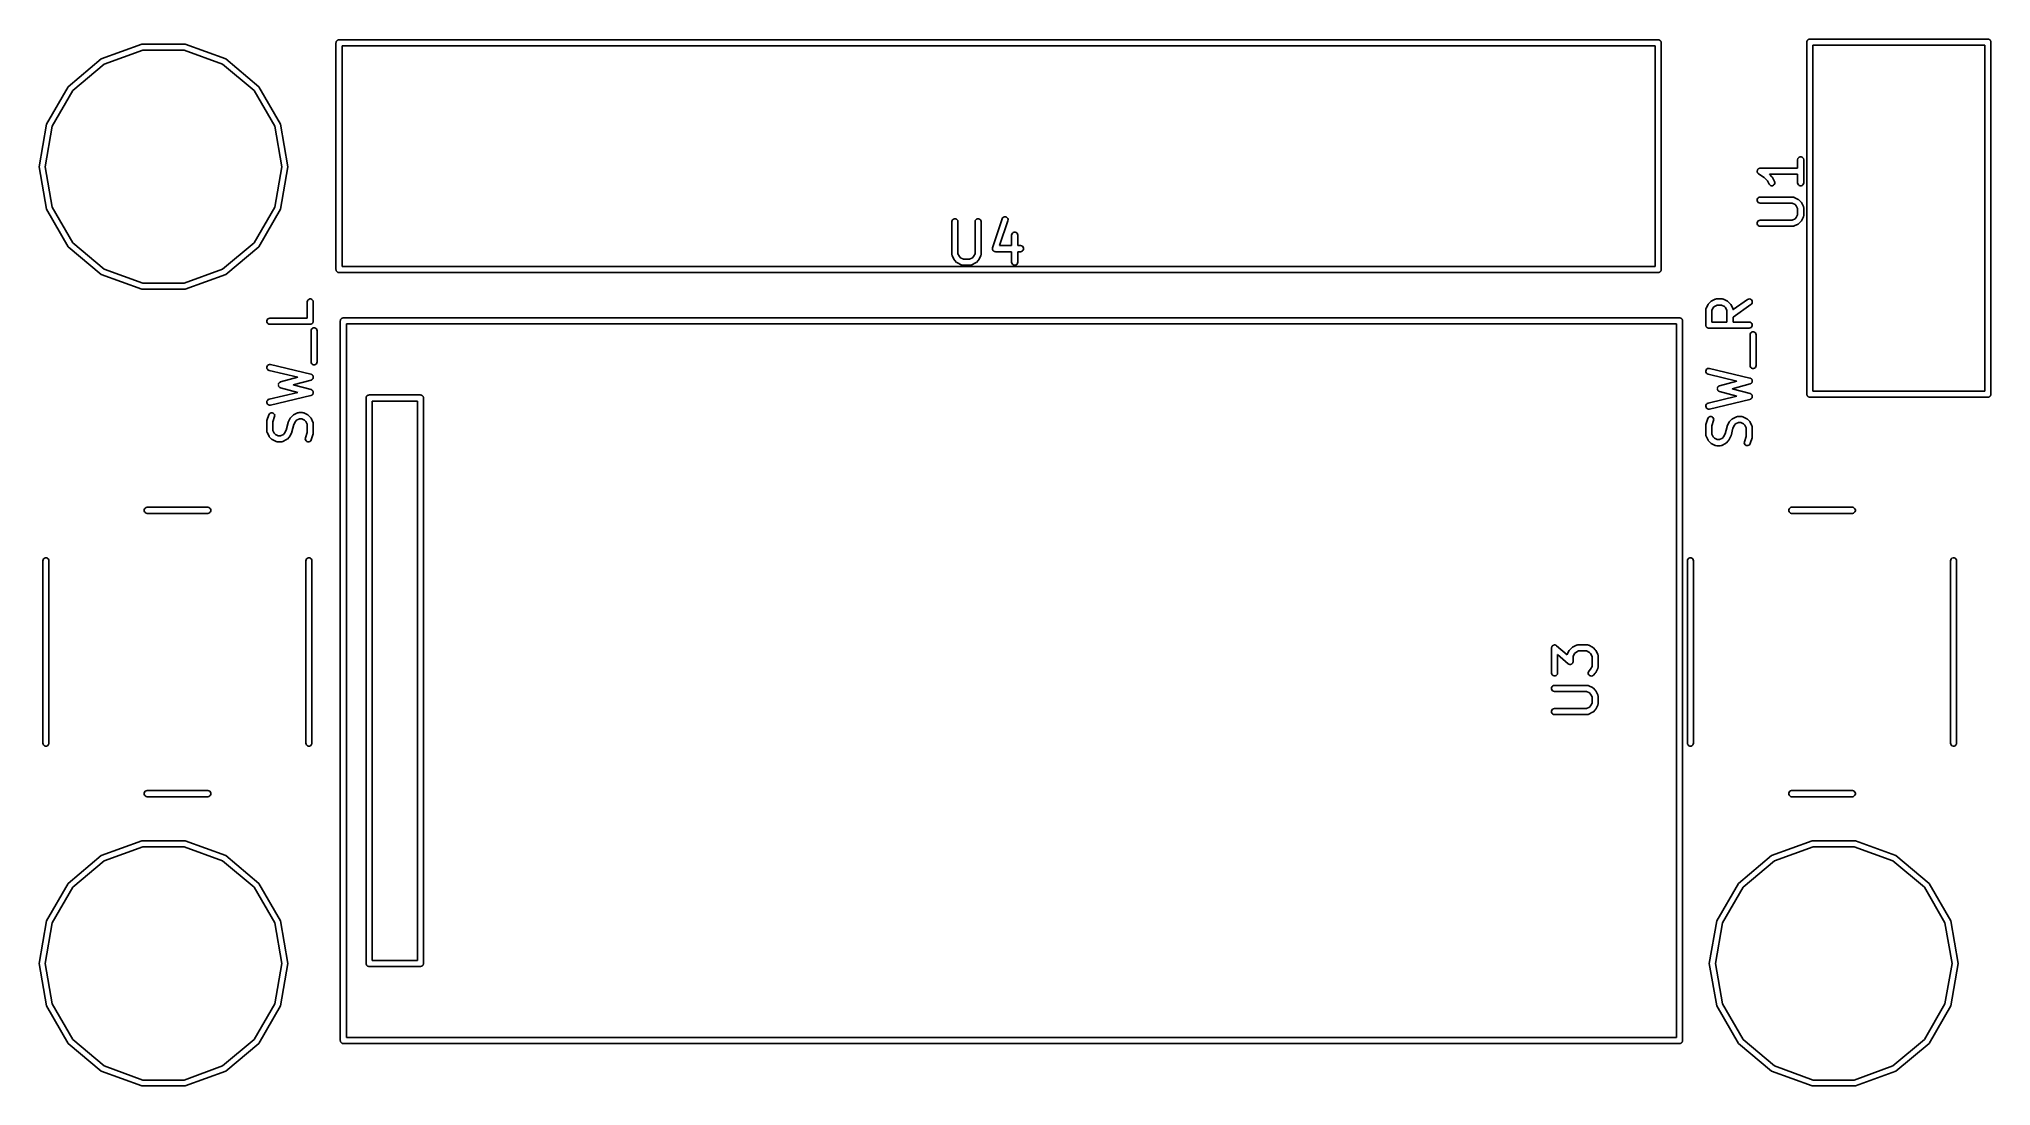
# Model space of a CAD drawing. Extents: x 124.6 to 172.8, y -116.1 to -90.2.
import ezdxf

# ---------------------------------------------------------------- set-up
doc = ezdxf.new("R2010")
doc.units = 0
doc.header["$MEASUREMENT"] = 0
doc.layers.add('BLACK', color=7, linetype='CONTINUOUS')

msp = doc.modelspace()

# ---------------------------------------------------------------- linework, layer by layer
at = {"layer": 'Black'}
for p, q in [((168.282, -90.2), (168.289, -90.1978)), ((168.289, -90.1978), (168.294, -90.1945)), ((168.294, -90.1945), (168.301, -90.1934)), ((168.301, -90.1934), (168.307, -90.1911)), ((168.307, -90.1911), (168.314, -90.1911)), ((168.314, -90.1911), (168.32, -90.19)), ((168.32, -90.19), (172.72, -90.19)), ((172.72, -90.19), (172.726, -90.1911)), ((172.726, -90.1911), (172.733, -90.1911)), ((172.733, -90.1911), (172.739, -90.1934)), ((172.739, -90.1934), (172.746, -90.1945)), ((172.746, -90.1945), (172.751, -90.1978)), ((172.751, -90.1978), (172.757, -90.2)), ((126.097, -90.682), (127.101, -90.3167)), ((127.127, -90.4644), (126.172, -90.8119)), ((127.101, -90.3167), (128.169, -90.3167)), ((128.143, -90.4644), (127.127, -90.4644)), ((129.097, -90.8119), (128.143, -90.4644)), ((128.169, -90.3167), (129.172, -90.682)), ((131.898, -90.285), (131.899, -90.2785)), ((131.898, -95.885), (131.898, -90.285)), ((131.899, -90.272), (131.901, -90.2658)), ((131.899, -90.2785), (131.899, -90.272)), ((131.901, -90.2658), (131.903, -90.2593)), ((131.903, -90.2593), (131.906, -90.2537)), ((131.906, -90.2537), (131.908, -90.2475)), ((131.908, -90.2475), (131.912, -90.2425)), ((131.912, -90.2425), (131.916, -90.2368)), ((131.916, -90.2368), (131.921, -90.2326)), ((131.921, -90.2326), (131.925, -90.2275)), ((131.925, -90.2275), (131.93, -90.2243)), ((131.93, -90.2243), (131.935, -90.22)), ((131.935, -90.22), (131.942, -90.2178)), ((131.942, -90.2178), (131.947, -90.2145)), ((131.947, -90.2145), (131.954, -90.2134)), ((131.954, -90.2134), (131.96, -90.2111)), ((131.96, -90.2111), (131.967, -90.2111)), ((131.967, -90.2111), (131.973, -90.21)), ((131.973, -90.21), (164.573, -90.21)), ((132.048, -90.36), (132.048, -95.81)), ((164.498, -90.36), (132.048, -90.36)), ((164.498, -95.81), (164.498, -90.36)), ((164.573, -90.21), (164.579, -90.2111)), ((164.579, -90.2111), (164.586, -90.2111)), ((164.586, -90.2111), (164.592, -90.2134)), ((164.592, -90.2134), (164.599, -90.2145)), ((164.599, -90.2145), (164.604, -90.2178)), ((164.604, -90.2178), (164.611, -90.22)), ((164.611, -90.22), (164.616, -90.2243)), ((164.616, -90.2243), (164.621, -90.2275)), ((164.621, -90.2275), (164.625, -90.2326)), ((164.625, -90.2326), (164.63, -90.2368)), ((164.63, -90.2368), (164.634, -90.2425)), ((164.634, -90.2425), (164.638, -90.2475)), ((164.638, -90.2475), (164.64, -90.2537)), ((164.64, -90.2537), (164.643, -90.2593)), ((164.643, -90.2593), (164.645, -90.2658)), ((164.645, -90.2658), (164.647, -90.272)), ((164.647, -90.272), (164.647, -90.2785)), ((164.647, -90.2785), (164.648, -90.285)), ((164.648, -90.285), (164.648, -95.885)), ((168.245, -90.265), (168.246, -90.2585)), ((168.245, -98.965), (168.245, -90.265)), ((168.246, -90.252), (168.248, -90.2458)), ((168.246, -90.2585), (168.246, -90.252)), ((168.248, -90.2458), (168.25, -90.2393)), ((168.25, -90.2393), (168.253, -90.2337)), ((168.253, -90.2337), (168.255, -90.2275)), ((168.255, -90.2275), (168.259, -90.2225)), ((168.259, -90.2225), (168.263, -90.2168)), ((168.263, -90.2168), (168.268, -90.2126)), ((168.268, -90.2126), (168.272, -90.2075)), ((168.272, -90.2075), (168.277, -90.2043)), ((168.277, -90.2043), (168.282, -90.2)), ((168.395, -90.34), (168.395, -98.89)), ((172.645, -90.34), (168.395, -90.34)), ((172.645, -98.89), (172.645, -90.34)), ((172.757, -90.2), (172.763, -90.2043)), ((172.763, -90.2043), (172.768, -90.2075)), ((172.768, -90.2075), (172.772, -90.2126)), ((172.772, -90.2126), (172.777, -90.2168)), ((172.777, -90.2168), (172.781, -90.2225)), ((172.781, -90.2225), (172.785, -90.2275)), ((172.785, -90.2275), (172.787, -90.2337)), ((172.787, -90.2337), (172.79, -90.2393)), ((172.79, -90.2393), (172.792, -90.2458)), ((172.792, -90.2458), (172.794, -90.252)), ((172.794, -90.252), (172.794, -90.2585)), ((172.794, -90.2585), (172.795, -90.265)), ((172.795, -90.265), (172.795, -98.965)), ((125.279, -91.3684), (126.097, -90.682)), ((126.172, -90.8119), (125.394, -91.4648)), ((129.876, -91.4648), (129.097, -90.8119)), ((129.172, -90.682), (129.991, -91.3684)), ((124.745, -92.2933), (125.279, -91.3684)), ((125.394, -91.4648), (124.886, -92.3446)), ((130.384, -92.3446), (129.876, -91.4648)), ((129.991, -91.3684), (130.525, -92.2933)), ((124.56, -93.345), (124.745, -92.2933)), ((124.886, -92.3446), (124.71, -93.345)), ((130.56, -93.345), (130.384, -92.3446)), ((130.525, -92.2933), (130.71, -93.345)), ((124.745, -94.3967), (124.56, -93.345)), ((124.71, -93.345), (124.886, -94.3454)), ((130.384, -94.3454), (130.56, -93.345)), ((130.71, -93.345), (130.525, -94.3967)), ((167.018, -93.4514), (167.019, -93.4473)), ((167.019, -93.4603), (167.018, -93.4514)), ((167.019, -93.4432), (167.022, -93.4348)), ((167.019, -93.4473), (167.019, -93.4432)), ((167.019, -93.4692), (167.019, -93.4603)), ((167.02, -93.4731), (167.019, -93.4692)), ((167.02, -93.4773), (167.02, -93.4731)), ((167.024, -93.4853), (167.02, -93.4773)), ((167.022, -93.4348), (167.024, -93.4261)), ((167.024, -93.4261), (167.026, -93.4226)), ((167.027, -93.4937), (167.024, -93.4853)), ((167.026, -93.4226), (167.027, -93.4187)), ((167.027, -93.4187), (167.033, -93.4118)), ((167.03, -93.4969), (167.027, -93.4937)), ((167.032, -93.5006), (167.03, -93.4969)), ((167.038, -93.5068), (167.032, -93.5006)), ((167.033, -93.4118), (167.038, -93.4044)), ((167.038, -93.4044), (167.042, -93.4019)), ((167.044, -93.5136), (167.038, -93.5068)), ((167.042, -93.4019), (167.044, -93.3987)), ((167.044, -93.3987), (167.052, -93.3943)), ((167.048, -93.5157), (167.044, -93.5136)), ((167.051, -93.5186), (167.048, -93.5157)), ((167.187, -93.6097), (167.051, -93.5186)), ((167.052, -93.3943), (167.059, -93.389)), ((167.059, -93.389), (167.063, -93.3878)), ((167.063, -93.3878), (167.067, -93.3857)), ((167.067, -93.3857), (167.076, -93.3842)), ((167.076, -93.3842), (167.084, -93.3816)), ((167.084, -93.3816), (167.088, -93.3819)), ((167.088, -93.3819), (167.092, -93.3812)), ((167.092, -93.3812), (168.017, -93.3812)), ((168.017, -93.5312), (167.321, -93.5312)), ((167.321, -93.5312), (167.384, -93.5936)), ((168.017, -93.1705), (168.022, -93.1448)), ((168.017, -93.3812), (168.017, -93.1705)), ((168.017, -93.7419), (168.017, -93.5312)), ((168.022, -93.1448), (168.035, -93.1223)), ((168.035, -93.1223), (168.055, -93.1055)), ((168.055, -93.1055), (168.079, -93.0966)), ((168.079, -93.0966), (168.105, -93.0966)), ((168.105, -93.0966), (168.13, -93.1055)), ((168.13, -93.1055), (168.15, -93.1223)), ((168.15, -93.1223), (168.163, -93.1448)), ((168.163, -93.1448), (168.167, -93.1705)), ((168.167, -93.1705), (168.167, -93.7419)), ((167.269, -93.6911), (167.187, -93.6097)), ((167.311, -93.7754), (167.269, -93.6911)), ((167.327, -93.7964), (167.311, -93.7754)), ((167.348, -93.8107), (167.327, -93.7964)), ((167.374, -93.8168), (167.348, -93.8107)), ((167.399, -93.8138), (167.374, -93.8168)), ((167.384, -93.5936), (167.39, -93.6035)), ((167.39, -93.6035), (167.398, -93.6131)), ((167.398, -93.6131), (167.445, -93.7084)), ((167.423, -93.8021), (167.399, -93.8138)), ((167.441, -93.7832), (167.423, -93.8021)), ((167.451, -93.7593), (167.441, -93.7832)), ((167.445, -93.7084), (167.453, -93.7333)), ((167.453, -93.7333), (167.451, -93.7593)), ((168.022, -93.7676), (168.017, -93.7419)), ((168.035, -93.7901), (168.022, -93.7676)), ((168.055, -93.8069), (168.035, -93.7901)), ((168.079, -93.8158), (168.055, -93.8069)), ((168.105, -93.8158), (168.079, -93.8158)), ((168.13, -93.8069), (168.105, -93.8158)), ((168.15, -93.7901), (168.13, -93.8069)), ((168.163, -93.7676), (168.15, -93.7901)), ((168.167, -93.7419), (168.163, -93.7676)), ((125.279, -95.3216), (124.745, -94.3967)), ((124.886, -94.3454), (125.394, -95.2252)), ((129.876, -95.2252), (130.384, -94.3454)), ((130.525, -94.3967), (129.991, -95.3216)), ((167.019, -94.1575), (167.027, -94.133)), ((167.019, -94.1835), (167.019, -94.1575)), ((167.027, -94.208), (167.019, -94.1835)), ((167.027, -94.133), (167.044, -94.113)), ((167.044, -94.2279), (167.027, -94.208)), ((167.044, -94.113), (167.067, -94.1)), ((167.067, -94.241), (167.044, -94.2279)), ((167.067, -94.1), (167.092, -94.0955)), ((167.092, -94.2455), (167.067, -94.241)), ((167.092, -94.0955), (167.902, -94.0955)), ((167.884, -94.2455), (167.092, -94.2455)), ((167.953, -94.2797), (167.884, -94.2455)), ((167.902, -94.0955), (167.906, -94.0962)), ((167.906, -94.0962), (167.91, -94.096)), ((167.91, -94.096), (167.919, -94.0985)), ((167.919, -94.0985), (167.928, -94.1)), ((167.928, -94.1), (167.931, -94.1022)), ((167.931, -94.1022), (167.935, -94.1034)), ((167.935, -94.1034), (168.031, -94.151)), ((167.983, -94.3101), (167.953, -94.2797)), ((168.017, -94.3787), (167.983, -94.3101)), ((167.983, -94.6022), (168.017, -94.5337)), ((168.017, -94.5337), (168.017, -94.3787)), ((168.031, -94.151), (168.04, -94.1582)), ((168.04, -94.1582), (168.05, -94.1651)), ((168.05, -94.1651), (168.098, -94.2127)), ((168.098, -94.2127), (168.105, -94.2225)), ((168.105, -94.2225), (168.112, -94.2322)), ((168.112, -94.2322), (168.159, -94.3274)), ((168.159, -94.3274), (168.161, -94.3316)), ((168.161, -94.3316), (168.163, -94.3353)), ((168.163, -94.3353), (168.164, -94.344)), ((168.164, -94.344), (168.167, -94.3524)), ((168.167, -94.3524), (168.167, -94.3567)), ((168.167, -94.3567), (168.167, -94.361)), ((168.167, -94.361), (168.167, -94.5514)), ((147.118, -94.7024), (147.123, -94.6767)), ((147.118, -95.5119), (147.118, -94.7024)), ((147.123, -94.6767), (147.136, -94.6542)), ((147.136, -94.6542), (147.156, -94.6374)), ((147.156, -94.6374), (147.18, -94.6285)), ((147.18, -94.6285), (147.206, -94.6285)), ((147.206, -94.6285), (147.231, -94.6374)), ((147.231, -94.6374), (147.251, -94.6542)), ((147.251, -94.6542), (147.264, -94.6767)), ((147.264, -94.6767), (147.268, -94.7024)), ((147.268, -94.7024), (147.268, -95.4942)), ((147.69, -94.7024), (147.694, -94.6767)), ((147.69, -95.4942), (147.69, -94.7024)), ((147.694, -94.6767), (147.707, -94.6542)), ((147.707, -94.6542), (147.727, -94.6374)), ((147.727, -94.6374), (147.751, -94.6285)), ((147.751, -94.6285), (147.778, -94.6285)), ((147.778, -94.6285), (147.802, -94.6374)), ((147.802, -94.6374), (147.822, -94.6542)), ((147.822, -94.6542), (147.835, -94.6767)), ((147.835, -94.6767), (147.84, -94.7024)), ((147.84, -94.7024), (147.84, -95.5119)), ((148.122, -95.3453), (148.36, -94.631)), ((148.502, -94.6785), (148.297, -95.294)), ((148.36, -94.631), (148.372, -94.6081)), ((148.372, -94.6081), (148.392, -94.5909)), ((148.392, -94.5909), (148.416, -94.5813)), ((148.416, -94.5813), (148.442, -94.5806)), ((148.442, -94.5806), (148.467, -94.5888)), ((148.467, -94.5888), (148.487, -94.605)), ((148.487, -94.605), (148.501, -94.6272)), ((148.501, -94.6272), (148.506, -94.6527)), ((148.506, -94.6527), (148.502, -94.6785)), ((148.594, -95.0357), (148.599, -95.0101)), ((148.599, -95.0101), (148.612, -94.9875)), ((148.612, -94.9875), (148.632, -94.9708)), ((148.632, -94.9708), (148.656, -94.9619)), ((148.656, -94.9619), (148.682, -94.9619)), ((148.682, -94.9619), (148.707, -94.9708)), ((148.707, -94.9708), (148.727, -94.9875)), ((148.727, -94.9875), (148.74, -95.0101)), ((148.74, -95.0101), (148.744, -95.0357)), ((167.019, -94.7289), (167.027, -94.7044)), ((167.019, -94.7549), (167.019, -94.7289)), ((167.027, -94.7794), (167.019, -94.7549)), ((167.027, -94.7044), (167.044, -94.6845)), ((167.044, -94.7994), (167.027, -94.7794)), ((167.044, -94.6845), (167.067, -94.6714)), ((167.067, -94.8124), (167.044, -94.7994)), ((167.067, -94.6714), (167.092, -94.6669)), ((167.092, -94.8169), (167.067, -94.8124)), ((167.092, -94.6669), (167.884, -94.6669)), ((167.902, -94.8169), (167.092, -94.8169)), ((167.884, -94.6669), (167.953, -94.6326)), ((167.906, -94.8162), (167.902, -94.8169)), ((167.91, -94.8164), (167.906, -94.8162)), ((167.919, -94.8139), (167.91, -94.8164)), ((167.928, -94.8124), (167.919, -94.8139)), ((167.931, -94.8102), (167.928, -94.8124)), ((167.935, -94.809), (167.931, -94.8102)), ((168.031, -94.7614), (167.935, -94.809)), ((167.953, -94.6326), (167.983, -94.6022)), ((168.04, -94.7542), (168.031, -94.7614)), ((168.05, -94.7473), (168.04, -94.7542)), ((168.098, -94.6997), (168.05, -94.7473)), ((168.105, -94.6899), (168.098, -94.6997)), ((168.112, -94.6802), (168.105, -94.6899)), ((168.159, -94.585), (168.112, -94.6802)), ((168.161, -94.5808), (168.159, -94.585)), ((168.163, -94.5771), (168.161, -94.5808)), ((168.164, -94.5684), (168.163, -94.5771)), ((168.167, -94.56), (168.164, -94.5684)), ((168.167, -94.5514), (168.167, -94.5557)), ((168.167, -94.5557), (168.167, -94.56)), ((126.097, -96.008), (125.279, -95.3216)), ((125.394, -95.2252), (126.172, -95.8781)), ((129.097, -95.8781), (129.876, -95.2252)), ((129.991, -95.3216), (129.172, -96.008)), ((147.268, -95.4942), (147.302, -95.5627)), ((147.655, -95.5627), (147.69, -95.4942)), ((148.118, -95.3711), (148.119, -95.3636)), ((148.119, -95.3765), (148.118, -95.3711)), ((148.119, -95.356), (148.121, -95.3508)), ((148.119, -95.3636), (148.119, -95.356)), ((148.119, -95.3821), (148.119, -95.3765)), ((148.122, -95.3892), (148.119, -95.3821)), ((148.121, -95.3508), (148.122, -95.3453)), ((148.123, -95.3966), (148.122, -95.3892)), ((148.126, -95.4013), (148.123, -95.3966)), ((148.128, -95.4065), (148.126, -95.4013)), ((148.133, -95.4124), (148.128, -95.4065)), ((148.137, -95.4188), (148.133, -95.4124)), ((148.141, -95.4223), (148.137, -95.4188)), ((148.145, -95.4265), (148.141, -95.4223)), ((148.151, -95.4303), (148.145, -95.4265)), ((148.157, -95.435), (148.151, -95.4303)), ((148.163, -95.4368), (148.157, -95.435)), ((148.167, -95.4395), (148.163, -95.4368)), ((148.175, -95.4408), (148.167, -95.4395)), ((148.182, -95.4432), (148.175, -95.4408)), ((148.188, -95.4431), (148.182, -95.4432)), ((148.193, -95.444), (148.188, -95.4431)), ((148.594, -95.444), (148.193, -95.444)), ((148.297, -95.294), (148.594, -95.294)), ((148.594, -95.294), (148.594, -95.0357)), ((148.594, -95.7024), (148.594, -95.444)), ((148.744, -95.0357), (148.744, -95.294)), ((148.744, -95.294), (148.812, -95.294)), ((148.812, -95.444), (148.744, -95.444)), ((148.744, -95.444), (148.744, -95.7024)), ((148.812, -95.294), (148.838, -95.2986)), ((148.838, -95.4395), (148.812, -95.444)), ((148.838, -95.2986), (148.86, -95.3116)), ((148.86, -95.4265), (148.838, -95.4395)), ((148.86, -95.3116), (148.877, -95.3315)), ((148.877, -95.4065), (148.86, -95.4265)), ((148.877, -95.3315), (148.886, -95.356)), ((148.886, -95.3821), (148.877, -95.4065)), ((148.886, -95.356), (148.886, -95.3821)), ((126.172, -95.8781), (127.127, -96.2256)), ((128.143, -96.2256), (129.097, -95.8781)), ((131.899, -95.8915), (131.898, -95.885)), ((131.899, -95.898), (131.899, -95.8915)), ((131.901, -95.9042), (131.899, -95.898)), ((131.903, -95.9107), (131.901, -95.9042)), ((131.906, -95.9163), (131.903, -95.9107)), ((131.908, -95.9225), (131.906, -95.9163)), ((131.912, -95.9275), (131.908, -95.9225)), ((131.916, -95.9332), (131.912, -95.9275)), ((131.921, -95.9374), (131.916, -95.9332)), ((131.925, -95.9425), (131.921, -95.9374)), ((131.93, -95.9457), (131.925, -95.9425)), ((131.935, -95.95), (131.93, -95.9457)), ((131.942, -95.9522), (131.935, -95.95)), ((131.947, -95.9555), (131.942, -95.9522)), ((131.954, -95.9566), (131.947, -95.9555)), ((131.96, -95.9589), (131.954, -95.9566)), ((131.967, -95.9589), (131.96, -95.9589)), ((131.973, -95.96), (131.967, -95.9589)), ((164.573, -95.96), (131.973, -95.96)), ((132.048, -95.81), (164.498, -95.81)), ((147.119, -95.5162), (147.118, -95.5119)), ((147.119, -95.5205), (147.119, -95.5162)), ((147.121, -95.5289), (147.119, -95.5205)), ((147.123, -95.5376), (147.121, -95.5289)), ((147.125, -95.5413), (147.123, -95.5376)), ((147.126, -95.5454), (147.125, -95.5413)), ((147.174, -95.6407), (147.126, -95.5454)), ((147.181, -95.6503), (147.174, -95.6407)), ((147.188, -95.6602), (147.181, -95.6503)), ((147.235, -95.7078), (147.188, -95.6602)), ((147.245, -95.7147), (147.235, -95.7078)), ((147.255, -95.7218), (147.245, -95.7147)), ((147.35, -95.7695), (147.255, -95.7218)), ((147.302, -95.5627), (147.333, -95.5931)), ((147.333, -95.5931), (147.401, -95.6274)), ((147.354, -95.7707), (147.35, -95.7695)), ((147.358, -95.7729), (147.354, -95.7707)), ((147.367, -95.7744), (147.358, -95.7729)), ((147.375, -95.7769), (147.367, -95.7744)), ((147.379, -95.7766), (147.375, -95.7769)), ((147.384, -95.7774), (147.379, -95.7766)), ((147.574, -95.7774), (147.384, -95.7774)), ((147.401, -95.6274), (147.556, -95.6274)), ((147.556, -95.6274), (147.625, -95.5931)), ((147.578, -95.7766), (147.574, -95.7774)), ((147.583, -95.7769), (147.578, -95.7766)), ((147.591, -95.7744), (147.583, -95.7769)), ((147.6, -95.7729), (147.591, -95.7744)), ((147.603, -95.7707), (147.6, -95.7729)), ((147.608, -95.7695), (147.603, -95.7707)), ((147.703, -95.7218), (147.608, -95.7695)), ((147.625, -95.5931), (147.655, -95.5627)), ((147.712, -95.7147), (147.703, -95.7218)), ((147.722, -95.7078), (147.712, -95.7147)), ((147.77, -95.6602), (147.722, -95.7078)), ((147.777, -95.6503), (147.77, -95.6602)), ((147.784, -95.6407), (147.777, -95.6503)), ((147.832, -95.5454), (147.784, -95.6407)), ((147.833, -95.5413), (147.832, -95.5454)), ((147.835, -95.5376), (147.833, -95.5413)), ((147.837, -95.5289), (147.835, -95.5376)), ((147.839, -95.5205), (147.837, -95.5289)), ((147.84, -95.5119), (147.839, -95.5162)), ((147.839, -95.5162), (147.839, -95.5205)), ((148.599, -95.728), (148.594, -95.7024)), ((148.612, -95.7506), (148.599, -95.728)), ((148.632, -95.7673), (148.612, -95.7506)), ((148.656, -95.7762), (148.632, -95.7673)), ((148.682, -95.7762), (148.656, -95.7762)), ((148.707, -95.7673), (148.682, -95.7762)), ((148.727, -95.7506), (148.707, -95.7673)), ((148.74, -95.728), (148.727, -95.7506)), ((148.744, -95.7024), (148.74, -95.728)), ((164.579, -95.9589), (164.573, -95.96)), ((164.586, -95.9589), (164.579, -95.9589)), ((164.592, -95.9566), (164.586, -95.9589)), ((164.599, -95.9555), (164.592, -95.9566)), ((164.604, -95.9522), (164.599, -95.9555)), ((164.611, -95.95), (164.604, -95.9522)), ((164.616, -95.9457), (164.611, -95.95)), ((164.621, -95.9425), (164.616, -95.9457)), ((164.625, -95.9374), (164.621, -95.9425)), ((164.63, -95.9332), (164.625, -95.9374)), ((164.634, -95.9275), (164.63, -95.9332)), ((164.638, -95.9225), (164.634, -95.9275)), ((164.64, -95.9163), (164.638, -95.9225)), ((164.643, -95.9107), (164.64, -95.9163)), ((164.645, -95.9042), (164.643, -95.9107)), ((164.647, -95.898), (164.645, -95.9042)), ((164.648, -95.885), (164.647, -95.8915)), ((164.647, -95.8915), (164.647, -95.898)), ((127.101, -96.3733), (126.097, -96.008)), ((128.169, -96.3733), (127.101, -96.3733)), ((127.127, -96.2256), (128.143, -96.2256)), ((129.172, -96.008), (128.169, -96.3733)), ((131.187, -96.6869), (131.192, -96.6613)), ((131.187, -97.0881), (131.187, -96.6869)), ((131.192, -96.6613), (131.205, -96.6387)), ((131.205, -96.6387), (131.225, -96.622)), ((131.225, -96.622), (131.249, -96.613)), ((131.249, -96.613), (131.275, -96.613)), ((131.275, -96.613), (131.3, -96.622)), ((131.3, -96.622), (131.32, -96.6387)), ((131.32, -96.6387), (131.333, -96.6613)), ((131.333, -96.6613), (131.337, -96.6869)), ((131.337, -96.6869), (131.337, -97.1631)), ((165.747, -96.8774), (165.748, -96.8731)), ((165.747, -97.2583), (165.747, -96.8774)), ((165.748, -96.8688), (165.75, -96.8604)), ((165.748, -96.8731), (165.748, -96.8688)), ((165.75, -96.8604), (165.752, -96.8517)), ((165.752, -96.8517), (165.754, -96.848)), ((165.754, -96.848), (165.755, -96.8438)), ((165.755, -96.8438), (165.803, -96.7486)), ((165.803, -96.7486), (165.81, -96.7389)), ((165.81, -96.7389), (165.817, -96.7291)), ((165.817, -96.7291), (165.865, -96.6815)), ((165.865, -96.6815), (165.874, -96.6746)), ((165.874, -96.6746), (165.884, -96.6674)), ((165.884, -96.6674), (165.979, -96.6198)), ((165.932, -96.8266), (165.897, -96.8951)), ((165.897, -96.8951), (165.897, -97.1833)), ((165.962, -96.7962), (165.932, -96.8266)), ((166.031, -96.7619), (165.962, -96.7962)), ((165.979, -96.6198), (165.983, -96.6186)), ((165.983, -96.6186), (165.987, -96.6164)), ((165.987, -96.6164), (165.996, -96.6149)), ((165.996, -96.6149), (166.004, -96.6124)), ((166.004, -96.6124), (166.009, -96.6127)), ((166.009, -96.6127), (166.013, -96.6119)), ((166.013, -96.6119), (166.156, -96.6119)), ((166.138, -96.7619), (166.031, -96.7619)), ((166.207, -96.7962), (166.138, -96.7619)), ((166.156, -96.6119), (166.16, -96.6127)), ((166.16, -96.6127), (166.164, -96.6124)), ((166.164, -96.6124), (166.173, -96.6149)), ((166.173, -96.6149), (166.181, -96.6164)), ((166.181, -96.6164), (166.185, -96.6186)), ((166.185, -96.6186), (166.189, -96.6198)), ((166.189, -96.6198), (166.284, -96.6674)), ((166.237, -96.8266), (166.207, -96.7962)), ((166.271, -96.8951), (166.237, -96.8266)), ((166.271, -97.1833), (166.271, -96.8951)), ((166.284, -96.6674), (166.294, -96.6746)), ((166.294, -96.6746), (166.304, -96.6815)), ((166.304, -96.6815), (166.352, -96.7291)), ((166.352, -96.7291), (166.358, -96.7389)), ((166.358, -96.7389), (166.366, -96.7486)), ((166.366, -96.7486), (166.413, -96.8438)), ((166.413, -96.8438), (166.415, -96.848)), ((166.415, -96.848), (166.417, -96.8517)), ((166.417, -96.8517), (166.418, -96.8604)), ((166.418, -96.8604), (166.421, -96.8688)), ((166.421, -96.8688), (166.42, -96.8731)), ((166.42, -96.8731), (166.421, -96.8763)), ((166.421, -96.8763), (166.779, -96.6255)), ((166.865, -96.7483), (166.421, -97.0593)), ((166.779, -96.6255), (166.803, -96.6145)), ((166.803, -96.6145), (166.829, -96.6122)), ((166.829, -96.6122), (166.854, -96.6189)), ((166.854, -96.6189), (166.875, -96.6339)), ((166.884, -96.7299), (166.865, -96.7483)), ((166.875, -96.6339), (166.89, -96.6552)), ((166.895, -96.7063), (166.884, -96.7299)), ((166.89, -96.6552), (166.897, -96.6804)), ((166.897, -96.6804), (166.895, -96.7063)), ((130.189, -97.1501), (130.197, -97.1256)), ((130.189, -97.1761), (130.189, -97.1501)), ((130.197, -97.2006), (130.189, -97.1761)), ((130.197, -97.1256), (130.214, -97.1056)), ((130.214, -97.2205), (130.197, -97.2006)), ((130.214, -97.1056), (130.237, -97.0926)), ((130.237, -97.2336), (130.214, -97.2205)), ((130.237, -97.0926), (130.262, -97.0881)), ((130.262, -97.2381), (130.237, -97.2336)), ((130.262, -97.0881), (131.187, -97.0881)), ((131.262, -97.2381), (130.262, -97.2381)), ((131.269, -97.237), (131.262, -97.2381)), ((131.275, -97.237), (131.269, -97.237)), ((131.282, -97.2347), (131.275, -97.237)), ((131.288, -97.2336), (131.282, -97.2347)), ((131.283, -97.4012), (131.287, -97.3755)), ((131.283, -98.1631), (131.283, -97.4012)), ((131.287, -97.3755), (131.3, -97.353)), ((131.294, -97.2303), (131.288, -97.2336)), ((131.3, -97.228), (131.294, -97.2303)), ((131.305, -97.2238), (131.3, -97.228)), ((131.3, -97.353), (131.32, -97.3362)), ((131.311, -97.2205), (131.305, -97.2238)), ((131.315, -97.2155), (131.311, -97.2205)), ((131.32, -97.2113), (131.315, -97.2155)), ((131.323, -97.2056), (131.32, -97.2113)), ((131.32, -97.3362), (131.345, -97.3273)), ((131.327, -97.2006), (131.323, -97.2056)), ((131.33, -97.1944), (131.327, -97.2006)), ((131.333, -97.1887), (131.33, -97.1944)), ((131.334, -97.1823), (131.333, -97.1887)), ((131.336, -97.1761), (131.334, -97.1823)), ((131.337, -97.1631), (131.336, -97.1696)), ((131.336, -97.1696), (131.336, -97.1761)), ((131.345, -97.3273), (131.371, -97.3273)), ((131.371, -97.3273), (131.395, -97.3362)), ((131.395, -97.3362), (131.415, -97.353)), ((131.415, -97.353), (131.428, -97.3755)), ((131.428, -97.3755), (131.433, -97.4012)), ((131.433, -97.4012), (131.433, -98.1631)), ((132.005, -97.155), (132.006, -97.1485)), ((132.005, -114.935), (132.005, -97.155)), ((132.006, -97.142), (132.008, -97.1358)), ((132.006, -97.1485), (132.006, -97.142)), ((132.008, -97.1358), (132.01, -97.1293)), ((132.01, -97.1293), (132.013, -97.1237)), ((132.013, -97.1237), (132.015, -97.1175)), ((132.015, -97.1175), (132.019, -97.1125)), ((132.019, -97.1125), (132.023, -97.1068)), ((132.023, -97.1068), (132.028, -97.1026)), ((132.028, -97.1026), (132.032, -97.0975)), ((132.032, -97.0975), (132.037, -97.0943)), ((132.037, -97.0943), (132.042, -97.09)), ((132.042, -97.09), (132.049, -97.0878)), ((132.049, -97.0878), (132.054, -97.0845)), ((132.054, -97.0845), (132.061, -97.0834)), ((132.061, -97.0834), (132.067, -97.0811)), ((132.067, -97.0811), (132.074, -97.0811)), ((132.074, -97.0811), (132.08, -97.08)), ((132.08, -97.08), (165.1, -97.08)), ((132.155, -97.23), (132.155, -114.86)), ((165.025, -97.23), (132.155, -97.23)), ((165.025, -114.86), (165.025, -97.23)), ((165.1, -97.08), (165.106, -97.0811)), ((165.106, -97.0811), (165.113, -97.0811)), ((165.113, -97.0811), (165.119, -97.0834)), ((165.119, -97.0834), (165.126, -97.0845)), ((165.126, -97.0845), (165.131, -97.0878)), ((165.131, -97.0878), (165.137, -97.09)), ((165.137, -97.09), (165.143, -97.0943)), ((165.143, -97.0943), (165.148, -97.0975)), ((165.148, -97.0975), (165.152, -97.1026)), ((165.152, -97.1026), (165.157, -97.1068)), ((165.157, -97.1068), (165.161, -97.1125)), ((165.161, -97.1125), (165.165, -97.1175)), ((165.165, -97.1175), (165.167, -97.1237)), ((165.167, -97.1237), (165.17, -97.1293)), ((165.17, -97.1293), (165.172, -97.1358)), ((165.172, -97.1358), (165.174, -97.142)), ((165.174, -97.142), (165.174, -97.1485)), ((165.174, -97.1485), (165.175, -97.155)), ((165.175, -97.155), (165.175, -114.935)), ((165.749, -97.2648), (165.747, -97.2583)), ((165.749, -97.2714), (165.749, -97.2648)), ((165.751, -97.2775), (165.749, -97.2714)), ((165.752, -97.284), (165.751, -97.2775)), ((165.755, -97.2897), (165.752, -97.284)), ((165.757, -97.2958), (165.755, -97.2897)), ((165.762, -97.3009), (165.757, -97.2958)), ((165.765, -97.3065), (165.762, -97.3009)), ((165.77, -97.3108), (165.765, -97.3065)), ((165.774, -97.3158), (165.77, -97.3108)), ((165.78, -97.3191), (165.774, -97.3158)), ((165.785, -97.3233), (165.78, -97.3191)), ((165.791, -97.3255), (165.785, -97.3233)), ((165.797, -97.3288), (165.791, -97.3255)), ((165.803, -97.3299), (165.797, -97.3288)), ((165.809, -97.3322), (165.803, -97.3299)), ((165.816, -97.3322), (165.809, -97.3322)), ((165.822, -97.3333), (165.816, -97.3322)), ((166.822, -97.3333), (165.822, -97.3333)), ((165.897, -97.1833), (166.271, -97.1833)), ((166.421, -97.0593), (166.421, -97.1833)), ((166.421, -97.1833), (166.822, -97.1833)), ((166.822, -97.1833), (166.848, -97.1879)), ((166.848, -97.3288), (166.822, -97.3333)), ((166.848, -97.1879), (166.871, -97.2009)), ((166.871, -97.3158), (166.848, -97.3288)), ((166.86, -97.4482), (166.88, -97.4315)), ((166.871, -97.2009), (166.887, -97.2208)), ((166.887, -97.2958), (166.871, -97.3158)), ((166.88, -97.4315), (166.905, -97.4226)), ((166.887, -97.2208), (166.896, -97.2453)), ((166.896, -97.2714), (166.887, -97.2958)), ((166.896, -97.2453), (166.896, -97.2714)), ((166.905, -97.4226), (166.931, -97.4226)), ((166.931, -97.4226), (166.955, -97.4315)), ((166.955, -97.4315), (166.975, -97.4482)), ((166.843, -97.4964), (166.847, -97.4708)), ((166.843, -98.2583), (166.843, -97.4964)), ((166.847, -97.4708), (166.86, -97.4482)), ((166.975, -97.4482), (166.988, -97.4708)), ((166.988, -97.4708), (166.993, -97.4964)), ((166.993, -97.4964), (166.993, -98.2583)), ((130.188, -98.3015), (130.194, -98.2762)), ((130.191, -98.3274), (130.188, -98.3015)), ((130.202, -98.3507), (130.191, -98.3274)), ((130.194, -98.2762), (130.208, -98.2544)), ((130.221, -98.3686), (130.202, -98.3507)), ((130.208, -98.2544), (130.229, -98.2389)), ((130.245, -98.3789), (130.221, -98.3686)), ((130.229, -98.2389), (130.254, -98.2314)), ((130.956, -98.5482), (130.245, -98.3789)), ((130.254, -98.2314), (130.28, -98.233)), ((130.28, -98.233), (131.28, -98.4711)), ((131.287, -98.1887), (131.283, -98.1631)), ((131.3, -98.2113), (131.287, -98.1887)), ((131.32, -98.228), (131.3, -98.2113)), ((131.345, -98.237), (131.32, -98.228)), ((131.371, -98.237), (131.345, -98.237)), ((131.395, -98.228), (131.371, -98.237)), ((131.415, -98.2113), (131.395, -98.228)), ((131.428, -98.1887), (131.415, -98.2113)), ((131.433, -98.1631), (131.428, -98.1887)), ((165.748, -98.3968), (165.754, -98.3714)), ((165.751, -98.4226), (165.748, -98.3968)), ((165.754, -98.3714), (165.768, -98.3497)), ((165.768, -98.3497), (165.789, -98.3341)), ((165.789, -98.3341), (165.814, -98.3267)), ((165.814, -98.3267), (165.84, -98.3282)), ((165.84, -98.3282), (166.84, -98.5663)), ((166.847, -98.284), (166.843, -98.2583)), ((166.86, -98.3065), (166.847, -98.284)), ((166.88, -98.3233), (166.86, -98.3065)), ((166.905, -98.3322), (166.88, -98.3233)), ((166.931, -98.3322), (166.905, -98.3322)), ((166.955, -98.3233), (166.931, -98.3322)), ((166.975, -98.3065), (166.955, -98.3233)), ((166.988, -98.284), (166.975, -98.3065)), ((166.993, -98.2583), (166.988, -98.284)), ((130.473, -98.7281), (130.475, -98.7216)), ((130.474, -98.7345), (130.473, -98.7281)), ((130.473, -98.741), (130.474, -98.7345)), ((130.475, -98.7474), (130.473, -98.741)), ((130.475, -98.7216), (130.476, -98.715)), ((130.476, -98.754), (130.475, -98.7474)), ((130.476, -98.715), (130.478, -98.7092)), ((130.478, -98.7599), (130.476, -98.754)), ((130.478, -98.7092), (130.48, -98.7029)), ((130.48, -98.7661), (130.478, -98.7599)), ((130.48, -98.7029), (130.484, -98.6975)), ((130.484, -98.7716), (130.48, -98.7661)), ((130.484, -98.6975), (130.487, -98.6914)), ((130.487, -98.7776), (130.484, -98.7716)), ((130.487, -98.6914), (130.491, -98.6869)), ((130.491, -98.7822), (130.487, -98.7776)), ((130.491, -98.6869), (130.495, -98.6816)), ((130.495, -98.7875), (130.491, -98.7822)), ((130.495, -98.6816), (130.5, -98.6777)), ((130.5, -98.7913), (130.495, -98.7875)), ((130.5, -98.6777), (130.505, -98.673)), ((130.505, -98.796), (130.5, -98.7913)), ((130.505, -98.673), (130.511, -98.6703)), ((130.511, -98.7987), (130.505, -98.796)), ((130.511, -98.6703), (130.516, -98.6666)), ((130.516, -98.8025), (130.511, -98.7987)), ((130.516, -98.6666), (130.523, -98.6649)), ((130.523, -98.8042), (130.516, -98.8025)), ((130.523, -98.6649), (130.529, -98.6621)), ((130.529, -98.807), (130.523, -98.8042)), ((130.529, -98.6621), (130.956, -98.5482)), ((130.956, -98.9209), (130.529, -98.807)), ((131.282, -98.6165), (130.839, -98.7345)), ((130.839, -98.7345), (131.282, -98.8525)), ((131.28, -98.4711), (131.287, -98.4741)), ((131.289, -98.6133), (131.282, -98.6165)), ((131.282, -98.8525), (131.289, -98.8558)), ((131.287, -98.4741), (131.294, -98.4761)), ((131.296, -98.6111), (131.289, -98.6133)), ((131.289, -98.8558), (131.296, -98.8579)), ((131.294, -98.4761), (131.299, -98.4793)), ((131.3, -98.6078), (131.296, -98.6111)), ((131.296, -98.8579), (131.3, -98.8612)), ((131.299, -98.4793), (131.304, -98.4814)), ((131.305, -98.6055), (131.3, -98.6078)), ((131.3, -98.8612), (131.305, -98.8635)), ((131.304, -98.4814), (131.309, -98.4867)), ((131.311, -98.6001), (131.305, -98.6055)), ((131.305, -98.8635), (131.311, -98.8689)), ((131.309, -98.4867), (131.315, -98.4911)), ((131.317, -98.5956), (131.311, -98.6001)), ((131.311, -98.8689), (131.317, -98.8735)), ((131.315, -98.4911), (131.319, -98.4956)), ((131.32, -98.591), (131.317, -98.5956)), ((131.317, -98.8735), (131.32, -98.878)), ((131.319, -98.4956), (131.323, -98.4993)), ((131.324, -98.5871), (131.32, -98.591)), ((131.32, -98.878), (131.324, -98.8819)), ((131.323, -98.4993), (131.326, -98.5062)), ((131.327, -98.5802), (131.324, -98.5871)), ((131.326, -98.5062), (131.33, -98.5124)), ((131.331, -98.5738), (131.327, -98.5802)), ((131.33, -98.5124), (131.332, -98.5177)), ((131.332, -98.5685), (131.331, -98.5738)), ((131.332, -98.5177), (131.334, -98.5226)), ((131.335, -98.5635), (131.332, -98.5685)), ((131.334, -98.5226), (131.335, -98.5302)), ((131.335, -98.5302), (131.337, -98.5376)), ((131.337, -98.5485), (131.335, -98.5559)), ((131.335, -98.5559), (131.335, -98.5635)), ((131.337, -98.5376), (131.337, -98.5431)), ((131.337, -98.5431), (131.337, -98.5485)), ((165.762, -98.4459), (165.751, -98.4226)), ((165.781, -98.4638), (165.762, -98.4459)), ((165.805, -98.4741), (165.781, -98.4638)), ((166.516, -98.6434), (165.805, -98.4741)), ((166.033, -98.8233), (166.035, -98.8169)), ((166.034, -98.8298), (166.033, -98.8233)), ((166.033, -98.8362), (166.034, -98.8298)), ((166.035, -98.8426), (166.033, -98.8362)), ((166.035, -98.8169), (166.036, -98.8103)), ((166.036, -98.8493), (166.035, -98.8426)), ((166.036, -98.8103), (166.038, -98.8044)), ((166.038, -98.8551), (166.036, -98.8493)), ((166.038, -98.8044), (166.04, -98.7981)), ((166.04, -98.8614), (166.038, -98.8551)), ((166.04, -98.7981), (166.044, -98.7927)), ((166.044, -98.8668), (166.04, -98.8614)), ((166.044, -98.7927), (166.047, -98.7867)), ((166.047, -98.8729), (166.044, -98.8668)), ((166.047, -98.7867), (166.051, -98.7821)), ((166.051, -98.8774), (166.047, -98.8729)), ((166.051, -98.7821), (166.055, -98.7768)), ((166.055, -98.8827), (166.051, -98.8774)), ((166.055, -98.7768), (166.06, -98.773)), ((166.06, -98.773), (166.065, -98.7683)), ((166.065, -98.7683), (166.071, -98.7655)), ((166.071, -98.7655), (166.076, -98.7618)), ((166.076, -98.7618), (166.083, -98.7601)), ((166.083, -98.7601), (166.089, -98.7573)), ((166.089, -98.7573), (166.516, -98.6434)), ((166.842, -98.7118), (166.399, -98.8298)), ((166.399, -98.8298), (166.842, -98.9478)), ((166.84, -98.5663), (166.847, -98.5694)), ((166.849, -98.7085), (166.842, -98.7118)), ((166.847, -98.5694), (166.854, -98.5713)), ((166.856, -98.7063), (166.849, -98.7085)), ((166.854, -98.5713), (166.859, -98.5745)), ((166.86, -98.7031), (166.856, -98.7063)), ((166.859, -98.5745), (166.864, -98.5767)), ((166.865, -98.7008), (166.86, -98.7031)), ((166.864, -98.5767), (166.869, -98.5819)), ((166.871, -98.6954), (166.865, -98.7008)), ((166.869, -98.5819), (166.875, -98.5863)), ((166.877, -98.6908), (166.871, -98.6954)), ((166.875, -98.5863), (166.879, -98.5908)), ((166.88, -98.6862), (166.877, -98.6908)), ((166.879, -98.5908), (166.883, -98.5946)), ((166.884, -98.6824), (166.88, -98.6862)), ((166.883, -98.5946), (166.886, -98.6014)), ((166.887, -98.6755), (166.884, -98.6824)), ((166.886, -98.6014), (166.89, -98.6077)), ((166.891, -98.6691), (166.887, -98.6755)), ((166.89, -98.6077), (166.892, -98.613)), ((166.892, -98.6637), (166.891, -98.6691)), ((166.892, -98.613), (166.894, -98.6178)), ((166.895, -98.6588), (166.892, -98.6637)), ((166.894, -98.6178), (166.895, -98.6254)), ((166.895, -98.6254), (166.897, -98.6328)), ((166.897, -98.6437), (166.895, -98.6512)), ((166.895, -98.6512), (166.895, -98.6588)), ((166.897, -98.6328), (166.897, -98.6383)), ((166.897, -98.6383), (166.897, -98.6437)), ((130.188, -99.1675), (130.191, -99.1417)), ((130.194, -99.1929), (130.188, -99.1675)), ((130.191, -99.1417), (130.202, -99.1184)), ((130.208, -99.2146), (130.194, -99.1929)), ((130.202, -99.1184), (130.221, -99.1005)), ((130.229, -99.2302), (130.208, -99.2146)), ((130.221, -99.1005), (130.245, -99.0901)), ((130.254, -99.2376), (130.229, -99.2302)), ((130.245, -99.0901), (130.956, -98.9209)), ((130.28, -99.2361), (130.254, -99.2376)), ((131.28, -98.998), (130.28, -99.2361)), ((131.287, -98.9949), (131.28, -98.998)), ((131.294, -98.9929), (131.287, -98.9949)), ((131.299, -98.9898), (131.294, -98.9929)), ((131.304, -98.9876), (131.299, -98.9898)), ((131.309, -98.9824), (131.304, -98.9876)), ((131.315, -98.978), (131.309, -98.9824)), ((131.319, -98.9735), (131.315, -98.978)), ((131.323, -98.9697), (131.319, -98.9735)), ((131.326, -98.9629), (131.323, -98.9697)), ((131.324, -98.8819), (131.327, -98.8888)), ((131.33, -98.9566), (131.326, -98.9629)), ((131.327, -98.8888), (131.331, -98.8952)), ((131.332, -98.9513), (131.33, -98.9566)), ((131.331, -98.8952), (131.332, -98.9005)), ((131.332, -98.9005), (131.335, -98.9055)), ((131.334, -98.9464), (131.332, -98.9513)), ((131.335, -98.9388), (131.334, -98.9464)), ((131.335, -98.9055), (131.335, -98.9131)), ((131.335, -98.9131), (131.337, -98.9206)), ((131.337, -98.9314), (131.335, -98.9388)), ((131.337, -98.9206), (131.337, -98.926)), ((131.337, -98.926), (131.337, -98.9314)), ((132.64, -99.06), (132.641, -99.0535)), ((132.64, -113.03), (132.64, -99.06)), ((132.641, -99.047), (132.643, -99.0408)), ((132.641, -99.0535), (132.641, -99.047)), ((132.643, -99.0408), (132.645, -99.0343)), ((132.645, -99.0343), (132.648, -99.0287)), ((132.648, -99.0287), (132.65, -99.0225)), ((132.65, -99.0225), (132.654, -99.0175)), ((132.654, -99.0175), (132.658, -99.0118)), ((132.658, -99.0118), (132.663, -99.0076)), ((132.663, -99.0076), (132.667, -99.0025)), ((132.667, -99.0025), (132.672, -98.9993)), ((132.672, -98.9993), (132.677, -98.995)), ((132.677, -98.995), (132.684, -98.9928)), ((132.684, -98.9928), (132.689, -98.9895)), ((132.689, -98.9895), (132.696, -98.9884)), ((132.696, -98.9884), (132.702, -98.9861)), ((132.702, -98.9861), (132.709, -98.9861)), ((132.709, -98.9861), (132.715, -98.985)), ((132.715, -98.985), (133.985, -98.985)), ((132.79, -99.135), (132.79, -112.955)), ((133.91, -99.135), (132.79, -99.135)), ((133.91, -112.955), (133.91, -99.135)), ((133.985, -98.985), (133.991, -98.9861)), ((133.991, -98.9861), (133.998, -98.9861)), ((133.998, -98.9861), (134.004, -98.9884)), ((134.004, -98.9884), (134.011, -98.9895)), ((134.011, -98.9895), (134.016, -98.9928)), ((134.016, -98.9928), (134.023, -98.995)), ((134.023, -98.995), (134.028, -98.9993)), ((134.028, -98.9993), (134.033, -99.0025)), ((134.033, -99.0025), (134.037, -99.0076)), ((134.037, -99.0076), (134.042, -99.0118)), ((134.042, -99.0118), (134.046, -99.0175)), ((134.046, -99.0175), (134.05, -99.0225)), ((134.05, -99.0225), (134.052, -99.0287)), ((134.052, -99.0287), (134.055, -99.0343)), ((134.055, -99.0343), (134.057, -99.0408)), ((134.057, -99.0408), (134.059, -99.047)), ((134.059, -99.047), (134.059, -99.0535)), ((134.059, -99.0535), (134.06, -99.06)), ((134.06, -99.06), (134.06, -113.03)), ((165.748, -99.2628), (165.751, -99.2369)), ((165.754, -99.2881), (165.748, -99.2628)), ((165.751, -99.2369), (165.762, -99.2136)), ((165.768, -99.3099), (165.754, -99.2881)), ((165.762, -99.2136), (165.781, -99.1957)), ((165.789, -99.3254), (165.768, -99.3099)), ((165.781, -99.1957), (165.805, -99.1854)), ((165.814, -99.3328), (165.789, -99.3254)), ((165.805, -99.1854), (166.516, -99.0161)), ((165.84, -99.3313), (165.814, -99.3328)), ((166.84, -99.0932), (165.84, -99.3313)), ((166.06, -98.8866), (166.055, -98.8827)), ((166.065, -98.8912), (166.06, -98.8866)), ((166.071, -98.894), (166.065, -98.8912)), ((166.076, -98.8977), (166.071, -98.894)), ((166.083, -98.8994), (166.076, -98.8977)), ((166.089, -98.9022), (166.083, -98.8994)), ((166.516, -99.0161), (166.089, -98.9022)), ((166.847, -99.0902), (166.84, -99.0932)), ((166.842, -98.9478), (166.849, -98.951)), ((166.854, -99.0882), (166.847, -99.0902)), ((166.849, -98.951), (166.856, -98.9532)), ((166.859, -99.085), (166.854, -99.0882)), ((166.856, -98.9532), (166.86, -98.9564)), ((166.864, -99.0829), (166.859, -99.085)), ((166.86, -98.9564), (166.865, -98.9587)), ((166.869, -99.0776), (166.864, -99.0829)), ((166.865, -98.9587), (166.871, -98.9642)), ((166.875, -99.0732), (166.869, -99.0776)), ((166.871, -98.9642), (166.877, -98.9687)), ((166.879, -99.0687), (166.875, -99.0732)), ((166.877, -98.9687), (166.88, -98.9733)), ((166.883, -99.065), (166.879, -99.0687)), ((166.88, -98.9733), (166.884, -98.9771)), ((166.886, -99.0581), (166.883, -99.065)), ((166.884, -98.9771), (166.887, -98.9841)), ((166.89, -99.0519), (166.886, -99.0581)), ((166.887, -98.9841), (166.891, -98.9905)), ((166.892, -99.0466), (166.89, -99.0519)), ((166.891, -98.9905), (166.892, -98.9958)), ((166.892, -98.9958), (166.895, -99.0007)), ((166.894, -99.0417), (166.892, -99.0466)), ((166.895, -99.0341), (166.894, -99.0417)), ((166.895, -99.0007), (166.895, -99.0084)), ((166.895, -99.0084), (166.897, -99.0158)), ((166.897, -99.0267), (166.895, -99.0341)), ((166.897, -99.0158), (166.897, -99.0212)), ((166.897, -99.0212), (166.897, -99.0267)), ((168.246, -98.9715), (168.245, -98.965)), ((168.246, -98.978), (168.246, -98.9715)), ((168.248, -98.9842), (168.246, -98.978)), ((168.25, -98.9907), (168.248, -98.9842)), ((168.253, -98.9963), (168.25, -98.9907)), ((168.255, -99.0025), (168.253, -98.9963)), ((168.259, -99.0075), (168.255, -99.0025)), ((168.263, -99.0132), (168.259, -99.0075)), ((168.268, -99.0174), (168.263, -99.0132)), ((168.272, -99.0225), (168.268, -99.0174)), ((168.277, -99.0257), (168.272, -99.0225)), ((168.282, -99.03), (168.277, -99.0257)), ((168.289, -99.0322), (168.282, -99.03)), ((168.294, -99.0355), (168.289, -99.0322)), ((168.301, -99.0366), (168.294, -99.0355)), ((168.307, -99.0389), (168.301, -99.0366)), ((168.314, -99.0389), (168.307, -99.0389)), ((168.32, -99.04), (168.314, -99.0389)), ((172.72, -99.04), (168.32, -99.04)), ((168.395, -98.89), (172.645, -98.89)), ((172.726, -99.0389), (172.72, -99.04)), ((172.733, -99.0389), (172.726, -99.0389)), ((172.739, -99.0366), (172.733, -99.0389)), ((172.746, -99.0355), (172.739, -99.0366)), ((172.751, -99.0322), (172.746, -99.0355)), ((172.757, -99.03), (172.751, -99.0322)), ((172.763, -99.0257), (172.757, -99.03)), ((172.768, -99.0225), (172.763, -99.0257)), ((172.772, -99.0174), (172.768, -99.0225)), ((172.777, -99.0132), (172.772, -99.0174)), ((172.781, -99.0075), (172.777, -99.0132)), ((172.785, -99.0025), (172.781, -99.0075)), ((172.787, -98.9963), (172.785, -99.0025)), ((172.79, -98.9907), (172.787, -98.9963)), ((172.792, -98.9842), (172.79, -98.9907)), ((172.794, -98.978), (172.792, -98.9842)), ((172.795, -98.965), (172.794, -98.9715)), ((172.794, -98.9715), (172.794, -98.978)), ((130.187, -99.6393), (130.189, -99.6274)), ((130.187, -99.8774), (130.187, -99.6393)), ((130.189, -99.6274), (130.191, -99.6156)), ((130.191, -99.6156), (130.239, -99.4727)), ((130.239, -99.4727), (130.251, -99.4498)), ((130.251, -99.4498), (130.271, -99.4325)), ((130.271, -99.4325), (130.295, -99.423)), ((130.295, -99.423), (130.321, -99.4222)), ((130.321, -99.4222), (130.346, -99.4305)), ((130.381, -99.5201), (130.337, -99.6515)), ((130.337, -99.6515), (130.337, -99.8597)), ((130.346, -99.4305), (130.366, -99.4467)), ((130.366, -99.4467), (130.38, -99.4689)), ((130.38, -99.4689), (130.385, -99.4944)), ((130.385, -99.4944), (130.381, -99.5201)), ((130.668, -99.8512), (130.713, -99.6687)), ((130.713, -99.6687), (130.717, -99.6612)), ((130.717, -99.6612), (130.719, -99.6534)), ((130.719, -99.6534), (130.767, -99.5581)), ((130.767, -99.5581), (130.774, -99.5485)), ((130.774, -99.5485), (130.781, -99.5386)), ((130.781, -99.5386), (130.828, -99.491)), ((130.857, -99.7131), (130.811, -99.8956)), ((130.828, -99.491), (130.838, -99.4841)), ((130.838, -99.4841), (130.848, -99.477)), ((130.848, -99.477), (130.943, -99.4293)), ((130.895, -99.6361), (130.857, -99.7131)), ((130.926, -99.6057), (130.895, -99.6361)), ((130.994, -99.5714), (130.926, -99.6057)), ((130.943, -99.4293), (130.947, -99.4281)), ((130.947, -99.4281), (130.951, -99.426)), ((130.951, -99.426), (130.96, -99.4244)), ((130.96, -99.4244), (130.968, -99.4219)), ((130.968, -99.4219), (130.972, -99.4222)), ((130.972, -99.4222), (130.977, -99.4214)), ((130.977, -99.4214), (131.072, -99.4214)), ((131.054, -99.5714), (130.994, -99.5714)), ((131.123, -99.6057), (131.054, -99.5714)), ((131.072, -99.4214), (131.076, -99.4222)), ((131.076, -99.4222), (131.08, -99.4219)), ((131.08, -99.4219), (131.089, -99.4244)), ((131.089, -99.4244), (131.098, -99.426)), ((131.098, -99.426), (131.101, -99.4281)), ((131.101, -99.4281), (131.105, -99.4293)), ((131.105, -99.4293), (131.201, -99.477)), ((131.153, -99.6361), (131.123, -99.6057)), ((131.187, -99.7046), (131.153, -99.6361)), ((131.187, -99.9128), (131.187, -99.7046)), ((131.201, -99.477), (131.21, -99.4841)), ((131.21, -99.4841), (131.22, -99.491)), ((131.22, -99.491), (131.268, -99.5386)), ((131.268, -99.5386), (131.275, -99.5485)), ((131.275, -99.5485), (131.282, -99.5581)), ((131.282, -99.5581), (131.329, -99.6534)), ((131.329, -99.6534), (131.331, -99.6575)), ((131.331, -99.6575), (131.333, -99.6613)), ((131.333, -99.6613), (131.334, -99.6699)), ((131.334, -99.6699), (131.337, -99.6783)), ((131.337, -99.6783), (131.337, -99.6826)), ((131.337, -99.6826), (131.337, -99.6869)), ((131.337, -99.6869), (131.337, -99.925)), ((165.747, -99.7345), (165.749, -99.7227)), ((165.747, -99.9726), (165.747, -99.7345)), ((165.749, -99.7227), (165.751, -99.7108)), ((165.751, -99.7108), (165.799, -99.5679)), ((165.799, -99.5679), (165.811, -99.545)), ((165.811, -99.545), (165.831, -99.5278)), ((165.831, -99.5278), (165.855, -99.5182)), ((165.855, -99.5182), (165.881, -99.5175)), ((165.881, -99.5175), (165.906, -99.5257)), ((165.941, -99.6154), (165.897, -99.7467)), ((165.897, -99.7467), (165.897, -99.9549)), ((165.906, -99.5257), (165.926, -99.5419)), ((165.926, -99.5419), (165.94, -99.5641)), ((165.94, -99.5641), (165.945, -99.5896)), ((165.945, -99.5896), (165.941, -99.6154)), ((166.228, -99.9464), (166.273, -99.764)), ((166.273, -99.764), (166.277, -99.7565)), ((166.277, -99.7565), (166.279, -99.7486)), ((166.279, -99.7486), (166.327, -99.6534)), ((166.327, -99.6534), (166.334, -99.6437)), ((166.334, -99.6437), (166.341, -99.6339)), ((166.341, -99.6339), (166.388, -99.5863)), ((166.417, -99.8083), (166.371, -99.9908)), ((166.388, -99.5863), (166.398, -99.5794)), ((166.398, -99.5794), (166.408, -99.5722)), ((166.408, -99.5722), (166.503, -99.5246)), ((166.455, -99.7313), (166.417, -99.8083)), ((166.486, -99.7009), (166.455, -99.7313)), ((166.554, -99.6667), (166.486, -99.7009)), ((166.503, -99.5246), (166.507, -99.5234)), ((166.507, -99.5234), (166.511, -99.5212)), ((166.511, -99.5212), (166.52, -99.5197)), ((166.52, -99.5197), (166.528, -99.5172)), ((166.528, -99.5172), (166.532, -99.5174)), ((166.532, -99.5174), (166.537, -99.5167)), ((166.537, -99.5167), (166.632, -99.5167)), ((166.614, -99.6667), (166.554, -99.6667)), ((166.683, -99.7009), (166.614, -99.6667)), ((166.632, -99.5167), (166.636, -99.5174)), ((166.636, -99.5174), (166.64, -99.5172)), ((166.64, -99.5172), (166.649, -99.5197)), ((166.649, -99.5197), (166.658, -99.5212)), ((166.658, -99.5212), (166.661, -99.5234)), ((166.661, -99.5234), (166.665, -99.5246)), ((166.665, -99.5246), (166.761, -99.5722)), ((166.713, -99.7313), (166.683, -99.7009)), ((166.747, -99.7998), (166.713, -99.7313)), ((166.747, -100.008), (166.747, -99.7998)), ((166.761, -99.5722), (166.77, -99.5794)), ((166.77, -99.5794), (166.78, -99.5863)), ((166.78, -99.5863), (166.828, -99.6339)), ((166.828, -99.6339), (166.835, -99.6437)), ((166.835, -99.6437), (166.842, -99.6534)), ((166.842, -99.6534), (166.889, -99.7486)), ((166.889, -99.7486), (166.891, -99.7527)), ((166.891, -99.7527), (166.893, -99.7565)), ((166.893, -99.7565), (166.894, -99.7651)), ((166.894, -99.7651), (166.897, -99.7736)), ((166.897, -99.7736), (166.897, -99.7779)), ((166.897, -99.7779), (166.897, -99.7821)), ((166.897, -99.7821), (166.897, -100.02)), ((130.188, -99.8816), (130.187, -99.8774)), ((130.188, -99.886), (130.188, -99.8816)), ((130.19, -99.8944), (130.188, -99.886)), ((130.192, -99.903), (130.19, -99.8944)), ((130.194, -99.9068), (130.192, -99.903)), ((130.195, -99.9109), (130.194, -99.9068)), ((130.243, -100.006), (130.195, -99.9109)), ((130.25, -100.016), (130.243, -100.006)), ((130.257, -100.026), (130.25, -100.016)), ((130.305, -100.073), (130.257, -100.026)), ((130.314, -100.08), (130.305, -100.073)), ((130.324, -100.087), (130.314, -100.08)), ((130.419, -100.135), (130.324, -100.087)), ((130.337, -99.8597), (130.372, -99.9282)), ((130.372, -99.9282), (130.402, -99.9586)), ((130.402, -99.9586), (130.471, -99.9929)), ((130.423, -100.136), (130.419, -100.135)), ((130.427, -100.138), (130.423, -100.136)), ((130.436, -100.14), (130.427, -100.138)), ((130.444, -100.142), (130.436, -100.14)), ((130.449, -100.142), (130.444, -100.142)), ((130.453, -100.143), (130.449, -100.142)), ((130.548, -100.143), (130.453, -100.143)), ((130.471, -99.9929), (130.53, -99.9929)), ((130.53, -99.9929), (130.599, -99.9586)), ((130.552, -100.142), (130.548, -100.143)), ((130.557, -100.142), (130.552, -100.142)), ((130.565, -100.14), (130.557, -100.142)), ((130.574, -100.138), (130.565, -100.14)), ((130.577, -100.136), (130.574, -100.138)), ((130.582, -100.135), (130.577, -100.136)), ((130.677, -100.087), (130.582, -100.135)), ((130.599, -99.9586), (130.629, -99.9282)), ((130.629, -99.9282), (130.668, -99.8512)), ((130.687, -100.08), (130.677, -100.087)), ((130.696, -100.073), (130.687, -100.08)), ((130.744, -100.026), (130.696, -100.073)), ((130.751, -100.016), (130.744, -100.026)), ((130.758, -100.006), (130.751, -100.016)), ((130.806, -99.9109), (130.758, -100.006)), ((130.808, -99.9031), (130.806, -99.9109)), ((130.811, -99.8956), (130.808, -99.9031)), ((131.14, -100.07), (131.144, -100.044)), ((131.145, -100.095), (131.14, -100.07)), ((131.144, -100.044), (131.187, -99.9128)), ((131.159, -100.118), (131.145, -100.095)), ((131.179, -100.134), (131.159, -100.118)), ((131.204, -100.142), (131.179, -100.134)), ((131.23, -100.141), (131.204, -100.142)), ((131.254, -100.132), (131.23, -100.141)), ((131.274, -100.114), (131.254, -100.132)), ((131.286, -100.092), (131.274, -100.114)), ((131.334, -99.9487), (131.286, -100.092)), ((131.335, -99.9368), (131.334, -99.9487)), ((131.337, -99.925), (131.335, -99.9368)), ((165.748, -99.9769), (165.747, -99.9726)), ((165.748, -99.9812), (165.748, -99.9769)), ((165.75, -99.9896), (165.748, -99.9812)), ((165.752, -99.9983), (165.75, -99.9896)), ((165.754, -100.002), (165.752, -99.9983)), ((165.755, -100.006), (165.754, -100.002)), ((165.803, -100.101), (165.755, -100.006)), ((165.81, -100.111), (165.803, -100.101)), ((165.817, -100.121), (165.81, -100.111)), ((165.865, -100.169), (165.817, -100.121)), ((165.874, -100.175), (165.865, -100.169)), ((165.884, -100.183), (165.874, -100.175)), ((165.979, -100.23), (165.884, -100.183)), ((165.897, -99.9549), (165.932, -100.023)), ((165.932, -100.023), (165.962, -100.054)), ((165.962, -100.054), (166.031, -100.088)), ((165.983, -100.231), (165.979, -100.23)), ((165.987, -100.234), (165.983, -100.231)), ((165.996, -100.235), (165.987, -100.234)), ((166.004, -100.238), (165.996, -100.235)), ((166.009, -100.237), (166.004, -100.238)), ((166.013, -100.238), (166.009, -100.237)), ((166.108, -100.238), (166.013, -100.238)), ((166.031, -100.088), (166.09, -100.088)), ((166.09, -100.088), (166.159, -100.054)), ((166.112, -100.237), (166.108, -100.238)), ((166.117, -100.238), (166.112, -100.237)), ((166.125, -100.235), (166.117, -100.238)), ((166.134, -100.234), (166.125, -100.235)), ((166.137, -100.231), (166.134, -100.234)), ((166.142, -100.23), (166.137, -100.231)), ((166.237, -100.183), (166.142, -100.23)), ((166.159, -100.054), (166.189, -100.023)), ((166.189, -100.023), (166.228, -99.9464)), ((166.247, -100.175), (166.237, -100.183)), ((166.256, -100.169), (166.247, -100.175)), ((166.304, -100.121), (166.256, -100.169)), ((166.311, -100.111), (166.304, -100.121)), ((166.318, -100.101), (166.311, -100.111)), ((166.366, -100.006), (166.318, -100.101)), ((166.368, -99.9983), (166.366, -100.006)), ((166.371, -99.9908), (166.368, -99.9983)), ((166.7, -100.165), (166.704, -100.139)), ((166.705, -100.191), (166.7, -100.165)), ((166.704, -100.139), (166.747, -100.008)), ((166.719, -100.213), (166.705, -100.191)), ((166.739, -100.229), (166.719, -100.213)), ((166.764, -100.237), (166.739, -100.229)), ((166.79, -100.237), (166.764, -100.237)), ((166.814, -100.227), (166.79, -100.237)), ((166.834, -100.21), (166.814, -100.227)), ((166.846, -100.187), (166.834, -100.21)), ((166.894, -100.044), (166.846, -100.187)), ((166.895, -100.032), (166.894, -100.044)), ((166.897, -100.02), (166.895, -100.032)), ((127.182, -101.778), (127.204, -101.765)), ((127.204, -101.765), (127.23, -101.76)), ((127.23, -101.76), (128.73, -101.76)), ((128.73, -101.76), (128.756, -101.765)), ((128.756, -101.765), (128.778, -101.778)), ((167.822, -101.778), (167.844, -101.765)), ((167.844, -101.765), (167.87, -101.76)), ((167.87, -101.76), (169.37, -101.76)), ((169.37, -101.76), (169.396, -101.765)), ((169.396, -101.765), (169.418, -101.778)), ((127.156, -101.822), (127.165, -101.797)), ((127.156, -101.848), (127.156, -101.822)), ((127.165, -101.873), (127.156, -101.848)), ((127.165, -101.797), (127.182, -101.778)), ((127.182, -101.892), (127.165, -101.873)), ((127.204, -101.905), (127.182, -101.892)), ((127.23, -101.91), (127.204, -101.905)), ((128.73, -101.91), (127.23, -101.91)), ((128.756, -101.905), (128.73, -101.91)), ((128.778, -101.892), (128.756, -101.905)), ((128.778, -101.778), (128.795, -101.797)), ((128.795, -101.873), (128.778, -101.892)), ((128.795, -101.797), (128.804, -101.822)), ((128.804, -101.848), (128.795, -101.873)), ((128.804, -101.822), (128.804, -101.848)), ((167.796, -101.822), (167.805, -101.797)), ((167.796, -101.848), (167.796, -101.822)), ((167.805, -101.873), (167.796, -101.848)), ((167.805, -101.797), (167.822, -101.778)), ((167.822, -101.892), (167.805, -101.873)), ((167.844, -101.905), (167.822, -101.892)), ((167.87, -101.91), (167.844, -101.905)), ((169.37, -101.91), (167.87, -101.91)), ((169.396, -101.905), (169.37, -101.91)), ((169.418, -101.892), (169.396, -101.905)), ((169.418, -101.778), (169.435, -101.797)), ((169.435, -101.873), (169.418, -101.892)), ((169.435, -101.797), (169.444, -101.822)), ((169.444, -101.848), (169.435, -101.873)), ((169.444, -101.822), (169.444, -101.848)), ((124.655, -103.085), (124.66, -103.059)), ((124.655, -107.585), (124.655, -103.085)), ((124.66, -103.059), (124.673, -103.037)), ((124.673, -103.037), (124.692, -103.02)), ((124.692, -103.02), (124.717, -103.011)), ((124.717, -103.011), (124.743, -103.011)), ((124.743, -103.011), (124.767, -103.02)), ((124.767, -103.02), (124.787, -103.037)), ((124.787, -103.037), (124.8, -103.059)), ((124.8, -103.059), (124.805, -103.085)), ((124.805, -103.085), (124.805, -107.585)), ((131.155, -103.085), (131.16, -103.059)), ((131.155, -107.585), (131.155, -103.085)), ((131.16, -103.059), (131.173, -103.037)), ((131.173, -103.037), (131.192, -103.02)), ((131.192, -103.02), (131.217, -103.011)), ((131.217, -103.011), (131.243, -103.011)), ((131.243, -103.011), (131.267, -103.02)), ((131.267, -103.02), (131.287, -103.037)), ((131.287, -103.037), (131.3, -103.059)), ((131.3, -103.059), (131.305, -103.085)), ((131.305, -103.085), (131.305, -107.585)), ((165.295, -103.085), (165.3, -103.059)), ((165.295, -107.585), (165.295, -103.085)), ((165.3, -103.059), (165.313, -103.037)), ((165.313, -103.037), (165.332, -103.02)), ((165.332, -103.02), (165.357, -103.011)), ((165.357, -103.011), (165.383, -103.011)), ((165.383, -103.011), (165.407, -103.02)), ((165.407, -103.02), (165.427, -103.037)), ((165.427, -103.037), (165.44, -103.059)), ((165.44, -103.059), (165.445, -103.085)), ((165.445, -103.085), (165.445, -107.585)), ((171.795, -103.085), (171.8, -103.059)), ((171.795, -107.585), (171.795, -103.085)), ((171.8, -103.059), (171.813, -103.037)), ((171.813, -103.037), (171.832, -103.02)), ((171.832, -103.02), (171.857, -103.011)), ((171.857, -103.011), (171.883, -103.011)), ((171.883, -103.011), (171.907, -103.02)), ((171.907, -103.02), (171.927, -103.037)), ((171.927, -103.037), (171.94, -103.059)), ((171.94, -103.059), (171.945, -103.085)), ((171.945, -103.085), (171.945, -107.585)), ((161.937, -105.235), (161.939, -105.228)), ((161.937, -105.855), (161.937, -105.235)), ((161.939, -105.221), (161.941, -105.216)), ((161.939, -105.228), (161.939, -105.221)), ((161.941, -105.216), (161.942, -105.21)), ((161.942, -105.21), (161.946, -105.203)), ((161.946, -105.203), (161.948, -105.197)), ((161.948, -105.197), (161.952, -105.192)), ((161.952, -105.192), (161.955, -105.187)), ((161.955, -105.187), (161.961, -105.183)), ((161.961, -105.183), (161.965, -105.177)), ((161.965, -105.177), (161.97, -105.174)), ((161.97, -105.174), (161.975, -105.171)), ((161.975, -105.171), (161.982, -105.168)), ((161.982, -105.168), (161.988, -105.164)), ((161.988, -105.164), (161.994, -105.164)), ((161.994, -105.164), (161.999, -105.162)), ((161.999, -105.162), (162.007, -105.162)), ((162.007, -105.162), (162.014, -105.16)), ((162.014, -105.16), (162.02, -105.162)), ((162.02, -105.162), (162.025, -105.162)), ((162.025, -105.162), (162.032, -105.164)), ((162.032, -105.164), (162.039, -105.166)), ((162.039, -105.166), (162.044, -105.169)), ((162.044, -105.169), (162.05, -105.171)), ((162.05, -105.171), (162.055, -105.175)), ((162.055, -105.175), (162.062, -105.179)), ((162.062, -105.179), (162.322, -105.407)), ((162.344, -105.625), (162.087, -105.401)), ((162.087, -105.401), (162.087, -105.855)), ((162.322, -105.407), (162.323, -105.4)), ((162.323, -105.4), (162.325, -105.397)), ((162.325, -105.397), (162.326, -105.392)), ((162.326, -105.392), (162.374, -105.297)), ((162.35, -105.629), (162.344, -105.625)), ((162.356, -105.634), (162.35, -105.629)), ((162.361, -105.636), (162.356, -105.634)), ((162.374, -105.297), (162.381, -105.288)), ((162.381, -105.288), (162.388, -105.278)), ((162.388, -105.278), (162.436, -105.23)), ((162.431, -105.634), (162.424, -105.636)), ((162.435, -105.63), (162.431, -105.634)), ((162.44, -105.627), (162.435, -105.63)), ((162.436, -105.23), (162.445, -105.223)), ((162.445, -105.622), (162.44, -105.627)), ((162.445, -105.223), (162.455, -105.216)), ((162.451, -105.617), (162.445, -105.622)), ((162.454, -105.612), (162.451, -105.617)), ((162.457, -105.608), (162.454, -105.612)), ((162.455, -105.216), (162.55, -105.168)), ((162.46, -105.601), (162.457, -105.608)), ((162.464, -105.594), (162.46, -105.601)), ((162.465, -105.589), (162.464, -105.594)), ((162.467, -105.583), (162.465, -105.589)), ((162.468, -105.569), (162.467, -105.576)), ((162.467, -105.576), (162.467, -105.583)), ((162.503, -105.375), (162.468, -105.444)), ((162.468, -105.444), (162.468, -105.569)), ((162.533, -105.345), (162.503, -105.375)), ((162.602, -105.31), (162.533, -105.345)), ((162.55, -105.168), (162.554, -105.167)), ((162.554, -105.167), (162.558, -105.165)), ((162.558, -105.165), (162.567, -105.163)), ((162.567, -105.163), (162.575, -105.161)), ((162.575, -105.161), (162.58, -105.161)), ((162.58, -105.161), (162.584, -105.16)), ((162.584, -105.16), (162.822, -105.16)), ((162.804, -105.31), (162.602, -105.31)), ((162.873, -105.345), (162.804, -105.31)), ((162.822, -105.16), (162.826, -105.161)), ((162.826, -105.161), (162.83, -105.161)), ((162.83, -105.161), (162.839, -105.163)), ((162.839, -105.163), (162.848, -105.165)), ((162.848, -105.165), (162.851, -105.167)), ((162.851, -105.167), (162.855, -105.168)), ((162.855, -105.168), (162.951, -105.216)), ((162.903, -105.375), (162.873, -105.345)), ((162.937, -105.444), (162.903, -105.375)), ((162.937, -105.694), (162.937, -105.444)), ((162.951, -105.216), (162.96, -105.223)), ((162.96, -105.223), (162.97, -105.23)), ((162.97, -105.23), (163.018, -105.278)), ((163.018, -105.278), (163.025, -105.288)), ((163.025, -105.288), (163.032, -105.297)), ((163.032, -105.297), (163.079, -105.392)), ((163.079, -105.392), (163.081, -105.397)), ((163.081, -105.397), (163.083, -105.4)), ((163.083, -105.4), (163.084, -105.409)), ((163.084, -105.409), (163.087, -105.417)), ((163.087, -105.417), (163.087, -105.422)), ((163.087, -105.422), (163.087, -105.426)), ((163.087, -105.426), (163.087, -105.712)), ((161.942, -105.88), (161.937, -105.855)), ((161.955, -105.903), (161.942, -105.88)), ((161.975, -105.919), (161.955, -105.903)), ((161.999, -105.928), (161.975, -105.919)), ((162.025, -105.928), (161.999, -105.928)), ((162.05, -105.919), (162.025, -105.928)), ((162.07, -105.903), (162.05, -105.919)), ((162.083, -105.88), (162.07, -105.903)), ((162.087, -105.855), (162.083, -105.88)), ((162.366, -105.639), (162.361, -105.636)), ((162.373, -105.64), (162.366, -105.639)), ((162.38, -105.643), (162.373, -105.64)), ((162.386, -105.643), (162.38, -105.643)), ((162.392, -105.644), (162.386, -105.643)), ((162.399, -105.643), (162.392, -105.644)), ((162.406, -105.643), (162.399, -105.643)), ((162.412, -105.641), (162.406, -105.643)), ((162.418, -105.64), (162.412, -105.641)), ((162.424, -105.636), (162.418, -105.64)), ((162.842, -105.848), (162.849, -105.823)), ((162.845, -105.874), (162.842, -105.848)), ((162.856, -105.898), (162.845, -105.874)), ((162.849, -105.823), (162.864, -105.801)), ((162.874, -105.916), (162.856, -105.898)), ((162.864, -105.801), (162.903, -105.762)), ((162.898, -105.927), (162.874, -105.916)), ((162.924, -105.929), (162.898, -105.927)), ((162.903, -105.762), (162.937, -105.694)), ((162.949, -105.922), (162.924, -105.929)), ((162.97, -105.908), (162.949, -105.922)), ((163.018, -105.86), (162.97, -105.908)), ((163.025, -105.85), (163.018, -105.86)), ((163.032, -105.84), (163.025, -105.85)), ((163.079, -105.745), (163.032, -105.84)), ((163.081, -105.741), (163.079, -105.745)), ((163.083, -105.737), (163.081, -105.741)), ((163.084, -105.729), (163.083, -105.737)), ((163.087, -105.72), (163.084, -105.729)), ((163.087, -105.712), (163.087, -105.716)), ((163.087, -105.716), (163.087, -105.72)), ((161.939, -106.222), (161.947, -106.198)), ((161.939, -106.248), (161.939, -106.222)), ((161.947, -106.273), (161.939, -106.248)), ((161.947, -106.198), (161.964, -106.178)), ((161.964, -106.293), (161.947, -106.273)), ((161.964, -106.178), (161.987, -106.165)), ((161.987, -106.306), (161.964, -106.293)), ((161.987, -106.165), (162.012, -106.16)), ((162.012, -106.31), (161.987, -106.306)), ((162.012, -106.16), (162.822, -106.16)), ((162.804, -106.31), (162.012, -106.31)), ((162.873, -106.345), (162.804, -106.31)), ((162.822, -106.16), (162.826, -106.161)), ((162.826, -106.161), (162.83, -106.161)), ((162.83, -106.161), (162.839, -106.163)), ((162.839, -106.163), (162.848, -106.165)), ((162.848, -106.165), (162.851, -106.167)), ((162.851, -106.167), (162.855, -106.168)), ((162.855, -106.168), (162.951, -106.216)), ((162.903, -106.375), (162.873, -106.345)), ((162.937, -106.444), (162.903, -106.375)), ((162.903, -106.667), (162.937, -106.599)), ((162.937, -106.599), (162.937, -106.444)), ((162.951, -106.216), (162.96, -106.223)), ((162.96, -106.223), (162.97, -106.23)), ((162.97, -106.23), (163.018, -106.278)), ((163.018, -106.278), (163.025, -106.288)), ((163.025, -106.288), (163.032, -106.297)), ((163.032, -106.297), (163.079, -106.392)), ((163.079, -106.392), (163.081, -106.397)), ((163.081, -106.397), (163.083, -106.4)), ((163.083, -106.4), (163.084, -106.409)), ((163.084, -106.409), (163.087, -106.417)), ((163.087, -106.417), (163.087, -106.422)), ((163.087, -106.422), (163.087, -106.426)), ((163.087, -106.426), (163.087, -106.616)), ((161.939, -106.794), (161.947, -106.769)), ((161.939, -106.82), (161.939, -106.794)), ((161.947, -106.844), (161.939, -106.82)), ((161.947, -106.769), (161.964, -106.749)), ((161.964, -106.864), (161.947, -106.844)), ((161.964, -106.749), (161.987, -106.736)), ((161.987, -106.877), (161.964, -106.864)), ((161.987, -106.736), (162.012, -106.732)), ((162.012, -106.882), (161.987, -106.877)), ((162.012, -106.732), (162.804, -106.732)), ((162.822, -106.882), (162.012, -106.882)), ((162.804, -106.732), (162.873, -106.698)), ((162.826, -106.881), (162.822, -106.882)), ((162.83, -106.881), (162.826, -106.881)), ((162.839, -106.879), (162.83, -106.881)), ((162.848, -106.877), (162.839, -106.879)), ((162.851, -106.875), (162.848, -106.877)), ((162.855, -106.874), (162.851, -106.875)), ((162.951, -106.826), (162.855, -106.874)), ((162.873, -106.698), (162.903, -106.667)), ((162.96, -106.819), (162.951, -106.826)), ((162.97, -106.812), (162.96, -106.819)), ((163.018, -106.765), (162.97, -106.812)), ((163.025, -106.755), (163.018, -106.765)), ((163.032, -106.745), (163.025, -106.755)), ((163.079, -106.65), (163.032, -106.745)), ((163.081, -106.646), (163.079, -106.65)), ((163.083, -106.642), (163.081, -106.646)), ((163.084, -106.633), (163.083, -106.642)), ((163.087, -106.625), (163.084, -106.633)), ((163.087, -106.616), (163.087, -106.621)), ((163.087, -106.621), (163.087, -106.625)), ((124.66, -107.611), (124.655, -107.585)), ((124.673, -107.633), (124.66, -107.611)), ((124.692, -107.65), (124.673, -107.633)), ((124.717, -107.659), (124.692, -107.65)), ((124.743, -107.659), (124.717, -107.659)), ((124.767, -107.65), (124.743, -107.659)), ((124.787, -107.633), (124.767, -107.65)), ((124.8, -107.611), (124.787, -107.633)), ((124.805, -107.585), (124.8, -107.611)), ((131.16, -107.611), (131.155, -107.585)), ((131.173, -107.633), (131.16, -107.611)), ((131.192, -107.65), (131.173, -107.633)), ((131.217, -107.659), (131.192, -107.65)), ((131.243, -107.659), (131.217, -107.659)), ((131.267, -107.65), (131.243, -107.659)), ((131.287, -107.633), (131.267, -107.65)), ((131.3, -107.611), (131.287, -107.633)), ((131.305, -107.585), (131.3, -107.611)), ((165.3, -107.611), (165.295, -107.585)), ((165.313, -107.633), (165.3, -107.611)), ((165.332, -107.65), (165.313, -107.633)), ((165.357, -107.659), (165.332, -107.65)), ((165.383, -107.659), (165.357, -107.659)), ((165.407, -107.65), (165.383, -107.659)), ((165.427, -107.633), (165.407, -107.65)), ((165.44, -107.611), (165.427, -107.633)), ((165.445, -107.585), (165.44, -107.611)), ((171.8, -107.611), (171.795, -107.585)), ((171.813, -107.633), (171.8, -107.611)), ((171.832, -107.65), (171.813, -107.633)), ((171.857, -107.659), (171.832, -107.65)), ((171.883, -107.659), (171.857, -107.659)), ((171.907, -107.65), (171.883, -107.659)), ((171.927, -107.633), (171.907, -107.65)), ((171.94, -107.611), (171.927, -107.633)), ((171.945, -107.585), (171.94, -107.611)), ((127.156, -108.822), (127.165, -108.797)), ((127.156, -108.848), (127.156, -108.822)), ((127.165, -108.872), (127.156, -108.848)), ((127.165, -108.797), (127.182, -108.778)), ((127.182, -108.892), (127.165, -108.872)), ((127.182, -108.778), (127.204, -108.765)), ((127.204, -108.905), (127.182, -108.892)), ((127.204, -108.765), (127.23, -108.76)), ((127.23, -108.91), (127.204, -108.905)), ((127.23, -108.76), (128.73, -108.76)), ((128.73, -108.91), (127.23, -108.91)), ((128.73, -108.76), (128.756, -108.765)), ((128.756, -108.905), (128.73, -108.91)), ((128.756, -108.765), (128.778, -108.778)), ((128.778, -108.892), (128.756, -108.905)), ((128.778, -108.778), (128.795, -108.797)), ((128.795, -108.872), (128.778, -108.892)), ((128.795, -108.797), (128.804, -108.822)), ((128.804, -108.848), (128.795, -108.872)), ((128.804, -108.822), (128.804, -108.848)), ((167.796, -108.822), (167.805, -108.797)), ((167.796, -108.848), (167.796, -108.822)), ((167.805, -108.872), (167.796, -108.848)), ((167.805, -108.797), (167.822, -108.778)), ((167.822, -108.892), (167.805, -108.872)), ((167.822, -108.778), (167.844, -108.765)), ((167.844, -108.905), (167.822, -108.892)), ((167.844, -108.765), (167.87, -108.76)), ((167.87, -108.91), (167.844, -108.905)), ((167.87, -108.76), (169.37, -108.76)), ((169.37, -108.91), (167.87, -108.91)), ((169.37, -108.76), (169.396, -108.765)), ((169.396, -108.905), (169.37, -108.91)), ((169.396, -108.765), (169.418, -108.778)), ((169.418, -108.892), (169.396, -108.905)), ((169.418, -108.778), (169.435, -108.797)), ((169.435, -108.872), (169.418, -108.892)), ((169.435, -108.797), (169.444, -108.822)), ((169.444, -108.848), (169.435, -108.872)), ((169.444, -108.822), (169.444, -108.848)), ((125.279, -111.053), (126.097, -110.367)), ((126.097, -110.367), (127.101, -110.002)), ((127.127, -110.149), (126.172, -110.497)), ((127.101, -110.002), (128.169, -110.002)), ((128.143, -110.149), (127.127, -110.149)), ((129.097, -110.497), (128.143, -110.149)), ((128.169, -110.002), (129.172, -110.367)), ((129.172, -110.367), (129.991, -111.053)), ((166.554, -111.053), (167.373, -110.367)), ((167.373, -110.367), (168.376, -110.002)), ((168.402, -110.149), (167.447, -110.497)), ((168.376, -110.002), (169.444, -110.002)), ((169.418, -110.149), (168.402, -110.149)), ((170.373, -110.497), (169.418, -110.149)), ((169.444, -110.002), (170.447, -110.367)), ((170.447, -110.367), (171.266, -111.053)), ((126.172, -110.497), (125.394, -111.15)), ((129.876, -111.15), (129.097, -110.497)), ((167.447, -110.497), (166.669, -111.15)), ((171.151, -111.15), (170.373, -110.497)), ((124.745, -111.978), (125.279, -111.053)), ((125.394, -111.15), (124.886, -112.03)), ((130.384, -112.03), (129.876, -111.15)), ((129.991, -111.053), (130.525, -111.978)), ((166.02, -111.978), (166.554, -111.053)), ((166.669, -111.15), (166.161, -112.03)), ((171.659, -112.03), (171.151, -111.15)), ((171.266, -111.053), (171.8, -111.978)), ((124.56, -113.03), (124.745, -111.978)), ((124.886, -112.03), (124.71, -113.03)), ((130.56, -113.03), (130.384, -112.03)), ((130.525, -111.978), (130.71, -113.03)), ((165.835, -113.03), (166.02, -111.978)), ((166.161, -112.03), (165.985, -113.03)), ((171.835, -113.03), (171.659, -112.03)), ((171.8, -111.978), (171.985, -113.03)), ((124.745, -114.082), (124.56, -113.03)), ((124.71, -113.03), (124.886, -114.03)), ((130.384, -114.03), (130.56, -113.03)), ((130.71, -113.03), (130.525, -114.082)), ((132.641, -113.036), (132.64, -113.03)), ((132.641, -113.043), (132.641, -113.036)), ((132.643, -113.049), (132.641, -113.043)), ((132.645, -113.056), (132.643, -113.049)), ((132.648, -113.061), (132.645, -113.056)), ((132.65, -113.067), (132.648, -113.061)), ((132.654, -113.073), (132.65, -113.067)), ((132.658, -113.078), (132.654, -113.073)), ((132.663, -113.082), (132.658, -113.078)), ((132.667, -113.087), (132.663, -113.082)), ((132.672, -113.091), (132.667, -113.087)), ((132.677, -113.095), (132.672, -113.091)), ((132.684, -113.097), (132.677, -113.095)), ((132.689, -113.1), (132.684, -113.097)), ((132.696, -113.102), (132.689, -113.1)), ((132.702, -113.104), (132.696, -113.102)), ((132.709, -113.104), (132.702, -113.104)), ((132.715, -113.105), (132.709, -113.104)), ((133.985, -113.105), (132.715, -113.105)), ((132.79, -112.955), (133.91, -112.955)), ((133.991, -113.104), (133.985, -113.105)), ((133.998, -113.104), (133.991, -113.104)), ((134.004, -113.102), (133.998, -113.104)), ((134.011, -113.1), (134.004, -113.102)), ((134.016, -113.097), (134.011, -113.1)), ((134.023, -113.095), (134.016, -113.097)), ((134.028, -113.091), (134.023, -113.095)), ((134.033, -113.087), (134.028, -113.091)), ((134.037, -113.082), (134.033, -113.087)), ((134.042, -113.078), (134.037, -113.082)), ((134.046, -113.073), (134.042, -113.078)), ((134.05, -113.067), (134.046, -113.073)), ((134.052, -113.061), (134.05, -113.067)), ((134.055, -113.056), (134.052, -113.061)), ((134.057, -113.049), (134.055, -113.056)), ((134.059, -113.043), (134.057, -113.049)), ((134.06, -113.03), (134.059, -113.036)), ((134.059, -113.036), (134.059, -113.043)), ((166.02, -114.082), (165.835, -113.03)), ((165.985, -113.03), (166.161, -114.03)), ((171.659, -114.03), (171.835, -113.03)), ((171.985, -113.03), (171.8, -114.082)), ((125.279, -115.007), (124.745, -114.082)), ((124.886, -114.03), (125.394, -114.91)), ((129.876, -114.91), (130.384, -114.03)), ((130.525, -114.082), (129.991, -115.007)), ((166.554, -115.007), (166.02, -114.082)), ((166.161, -114.03), (166.669, -114.91)), ((171.151, -114.91), (171.659, -114.03)), ((171.8, -114.082), (171.266, -115.007)), ((126.097, -115.693), (125.279, -115.007)), ((125.394, -114.91), (126.172, -115.563)), ((129.097, -115.563), (129.876, -114.91)), ((129.991, -115.007), (129.172, -115.693)), ((132.006, -114.941), (132.005, -114.935)), ((132.006, -114.948), (132.006, -114.941)), ((132.008, -114.954), (132.006, -114.948)), ((132.01, -114.961), (132.008, -114.954)), ((132.013, -114.966), (132.01, -114.961)), ((132.015, -114.972), (132.013, -114.966)), ((132.019, -114.978), (132.015, -114.972)), ((132.023, -114.983), (132.019, -114.978)), ((132.028, -114.987), (132.023, -114.983)), ((132.032, -114.992), (132.028, -114.987)), ((132.037, -114.996), (132.032, -114.992)), ((132.042, -115), (132.037, -114.996)), ((132.049, -115.002), (132.042, -115)), ((132.054, -115.005), (132.049, -115.002)), ((132.061, -115.007), (132.054, -115.005)), ((132.067, -115.009), (132.061, -115.007)), ((132.074, -115.009), (132.067, -115.009)), ((132.08, -115.01), (132.074, -115.009)), ((165.1, -115.01), (132.08, -115.01)), ((132.155, -114.86), (165.025, -114.86)), ((165.106, -115.009), (165.1, -115.01)), ((165.113, -115.009), (165.106, -115.009)), ((165.119, -115.007), (165.113, -115.009)), ((165.126, -115.005), (165.119, -115.007)), ((165.131, -115.002), (165.126, -115.005)), ((165.137, -115), (165.131, -115.002)), ((165.143, -114.996), (165.137, -115)), ((165.148, -114.992), (165.143, -114.996)), ((165.152, -114.987), (165.148, -114.992)), ((165.157, -114.983), (165.152, -114.987)), ((165.161, -114.978), (165.157, -114.983)), ((165.165, -114.972), (165.161, -114.978)), ((165.167, -114.966), (165.165, -114.972)), ((165.17, -114.961), (165.167, -114.966)), ((165.172, -114.954), (165.17, -114.961)), ((165.174, -114.948), (165.172, -114.954)), ((165.175, -114.935), (165.174, -114.941)), ((165.174, -114.941), (165.174, -114.948)), ((167.373, -115.693), (166.554, -115.007)), ((166.669, -114.91), (167.447, -115.563)), ((170.373, -115.563), (171.151, -114.91)), ((171.266, -115.007), (170.447, -115.693)), ((127.101, -116.058), (126.097, -115.693)), ((126.172, -115.563), (127.127, -115.911)), ((128.143, -115.911), (129.097, -115.563)), ((129.172, -115.693), (128.169, -116.058)), ((168.376, -116.058), (167.373, -115.693)), ((167.447, -115.563), (168.402, -115.911)), ((169.418, -115.911), (170.373, -115.563)), ((170.447, -115.693), (169.444, -116.058)), ((128.169, -116.058), (127.101, -116.058)), ((127.127, -115.911), (128.143, -115.911)), ((169.444, -116.058), (168.376, -116.058)), ((168.402, -115.911), (169.418, -115.911))]:
    msp.add_line(p, q, dxfattribs=at)

doc.saveas('drawing.dxf')
